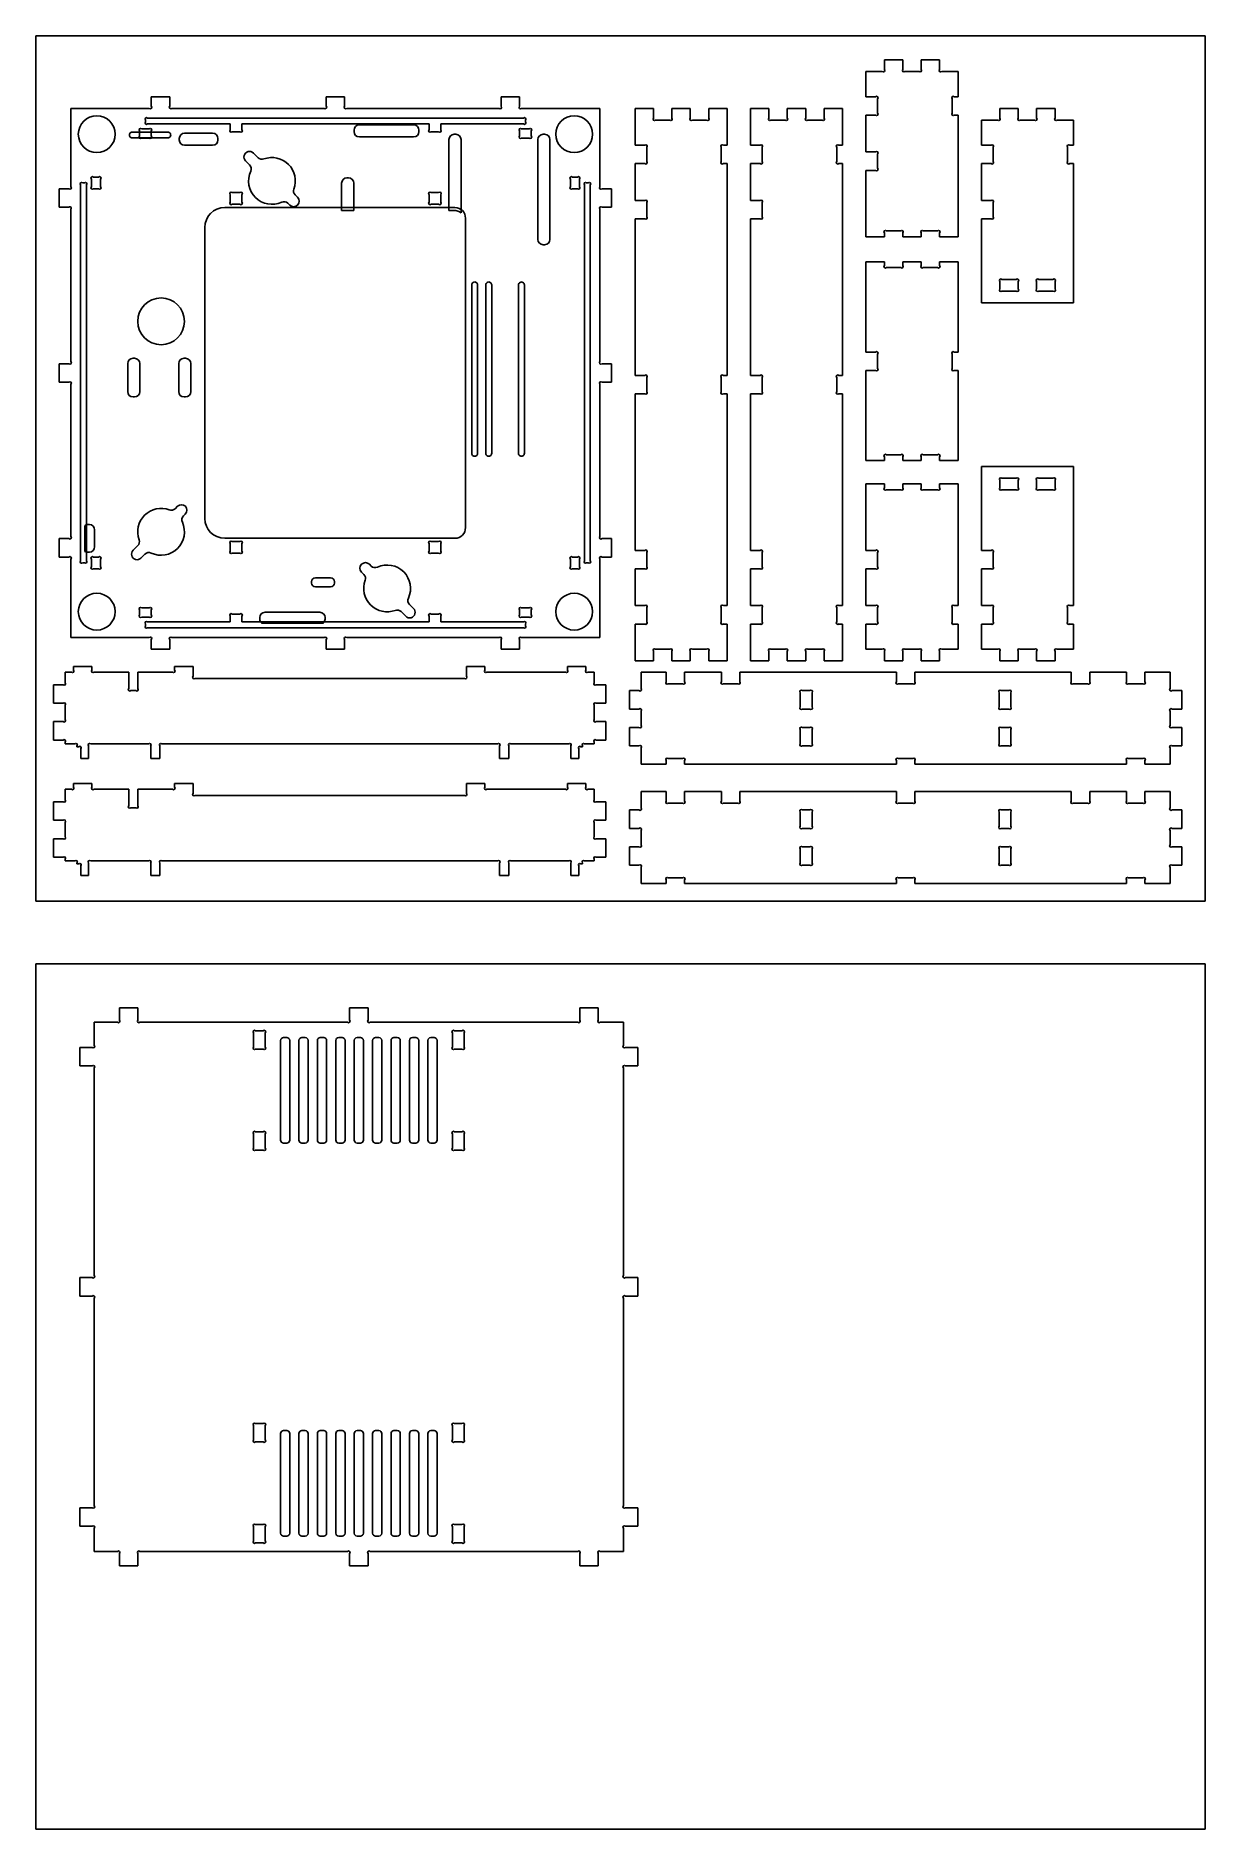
# Model space of a CAD drawing. Extents: x 0 to 63.5, y -50.4 to 47.
import ezdxf

# ---------------------------------------------------------------- set-up
doc = ezdxf.new("R2010")
doc.units = 0
for name, color, linetype in [('CUT_SHEETS', 7, 'CONTINUOUS'), ('CUT_SHEETS$POCKETS', 7, 'CONTINUOUS'), ('CUT_SHEETS$PROFILE_CUTS_IN', 5, 'CONTINUOUS'), ('CUT_SHEETS$PROFILE_CUTS_OU', 96, 'CONTINUOUS')]:
    doc.layers.add(name, color=color, linetype=linetype)

msp = doc.modelspace()

# ---------------------------------------------------------------- linework, layer by layer
at = {"layer": 'CUT_SHEETS'}
for p, q in [((0, 46.99), (0, 0)), ((63.5, 46.99), (0, 46.99)), ((63.5, 0), (63.5, 46.99)), ((0, 0), (63.5, 0)), ((63.5, -3.405), (0, -3.405)), ((0, -3.405), (0, -50.395)), ((63.5, -50.395), (63.5, -3.405)), ((0, -50.395), (63.5, -50.395))]:
    msp.add_line(p, q, dxfattribs=at)
at = {"layer": 'CUT_SHEETS$POCKETS'}
for p, q in [((17.569, 42.161), (20.515, 42.161)), ((5.242, 41.767), (7.165, 41.767)), ((7.165, 41.449), (5.242, 41.449)), ((7.789, 41.335), (7.789, 41.417)), ((8.077, 41.705), (9.601, 41.705)), ((9.601, 41.047), (8.077, 41.047)), ((9.889, 41.417), (9.889, 41.335)), ((17.281, 41.79), (17.281, 41.873)), ((20.515, 41.502), (17.569, 41.502)), ((20.803, 41.873), (20.803, 41.79)), ((22.434, 41.355), (22.434, 37.509)), ((22.804, 41.643), (22.722, 41.643)), ((23.092, 37.378), (23.092, 41.355)), ((27.26, 35.938), (27.26, 41.355)), ((27.548, 41.643), (27.63, 41.643)), ((27.918, 41.355), (27.918, 35.938)), ((16.605, 38.991), (16.605, 37.509)), ((16.976, 39.279), (16.894, 39.279)), ((17.264, 37.509), (17.264, 38.991)), ((16.605, 37.509), (17.264, 37.509)), ((22.434, 37.509), (22.756, 37.509)), ((22.972, 37.449), (23.092, 37.378)), ((27.63, 35.65), (27.548, 35.65)), ((23.675, 24.321), (23.675, 33.465)), ((23.992, 33.465), (23.992, 24.321)), ((24.437, 24.321), (24.437, 33.465)), ((24.754, 33.465), (24.754, 24.321)), ((26.215, 24.321), (26.215, 33.465)), ((26.532, 33.465), (26.532, 24.321)), ((5.278, 29.481), (5.361, 29.481)), ((8.047, 29.481), (8.13, 29.481)), ((4.99, 27.669), (4.99, 29.193)), ((5.649, 29.193), (5.649, 27.669)), ((7.759, 27.669), (7.759, 29.193)), ((8.418, 29.193), (8.418, 27.669)), ((5.361, 27.381), (5.278, 27.381)), ((8.13, 27.381), (8.047, 27.381)), ((2.904, 20.455), (2.822, 20.455)), ((2.719, 20.436), (2.668, 20.362)), ((2.668, 20.362), (2.668, 18.995)), ((3.193, 19.244), (3.193, 20.167)), ((2.668, 18.995), (2.719, 18.975)), ((2.822, 18.956), (2.904, 18.956)), ((15.185, 17.564), (16.004, 17.564)), ((14.976, 17.272), (14.976, 17.355)), ((16.004, 17.064), (15.185, 17.064)), ((16.213, 17.355), (16.213, 17.272)), ((12.446, 15.687), (15.42, 15.687)), ((12.158, 15.317), (12.158, 15.399)), ((15.616, 15.105), (12.25, 15.105)), ((15.708, 15.399), (15.708, 15.317))]:
    msp.add_line(p, q, dxfattribs=at)
for centre, radius, start, end in [((17.569, 41.873), 0.288, 90, 180), ((20.515, 41.873), 0.288, 0, 90), ((5.242, 41.608), 0.159, 90, 270.00001), ((7.165, 41.608), 0.159, 269.99999, 90), ((8.077, 41.417), 0.288, 90, 180), ((8.077, 41.335), 0.288, 180, 270), ((9.601, 41.417), 0.288, 0, 90), ((9.601, 41.335), 0.288, 270.00002, 359.99998), ((17.569, 41.79), 0.288, 180, 270), ((20.515, 41.79), 0.288, 270, 0), ((22.722, 41.355), 0.288, 90, 180), ((22.804, 41.355), 0.288, 360, 90), ((27.548, 41.355), 0.288, 90, 180), ((27.63, 41.355), 0.288, 360, 90), ((16.894, 38.991), 0.288, 90.00001, 179.99999), ((16.976, 38.991), 0.288, 360, 90), ((22.756, 37.088), 0.421, 59.10024, 90), ((27.548, 35.938), 0.288, 180, 270), ((27.63, 35.938), 0.288, 270, 0), ((23.833, 33.465), 0.159, 359.99999, 180), ((24.595, 33.465), 0.159, 359.99999, 180), ((26.373, 33.465), 0.159, 359.99999, 180), ((5.278, 29.193), 0.288, 90, 180), ((5.361, 29.193), 0.288, 360, 90), ((8.047, 29.193), 0.288, 90, 180), ((8.13, 29.193), 0.288, 360, 90), ((5.278, 27.669), 0.288, 180.00001, 269.99999), ((5.361, 27.669), 0.288, 270, 0), ((8.047, 27.669), 0.288, 180, 270), ((8.13, 27.669), 0.288, 270, 0), ((23.833, 24.321), 0.159, 180, 0.00001), ((24.595, 24.321), 0.159, 180, 0.00001), ((26.373, 24.321), 0.159, 180, 0.00001), ((2.822, 20.167), 0.288, 90, 110.98904), ((2.904, 20.167), 0.288, 0, 90), ((2.822, 19.244), 0.288, 249.01096, 270), ((2.904, 19.244), 0.288, 270, 0), ((15.185, 17.355), 0.209, 90, 180), ((16.004, 17.355), 0.209, 360, 90), ((15.185, 17.272), 0.209, 180, 270), ((16.004, 17.272), 0.209, 270, 360), ((12.446, 15.399), 0.288, 90, 180), ((15.42, 15.399), 0.288, 360, 90), ((12.446, 15.317), 0.288, 180, 227.13798), ((15.42, 15.317), 0.288, 312.86203, 359.99999)]:
    msp.add_arc(centre, radius, start, end, dxfattribs=at)
at = {"layer": 'CUT_SHEETS$PROFILE_CUTS_IN'}
for p, q in [((5.747, 41.943), (6.158, 41.943)), ((5.952, 42.321), (5.952, 42.414)), ((6.065, 42.527), (26.475, 42.527)), ((10.556, 42.209), (6.065, 42.209)), ((10.556, 41.892), (10.556, 42.209)), ((21.351, 42.209), (11.191, 42.209)), ((11.191, 42.209), (11.191, 41.892)), ((21.351, 41.892), (21.351, 42.209)), ((26.475, 42.209), (21.986, 42.209)), ((21.986, 42.209), (21.986, 41.892)), ((26.793, 41.943), (26.382, 41.943)), ((26.588, 42.414), (26.588, 42.321)), ((5.635, 41.555), (5.635, 41.83)), ((6.158, 41.443), (5.747, 41.443)), ((6.27, 41.83), (6.27, 41.555)), ((11.079, 41.779), (10.669, 41.779)), ((21.874, 41.779), (21.464, 41.779)), ((26.27, 41.83), (26.27, 41.555)), ((26.382, 41.443), (26.793, 41.443)), ((26.905, 41.555), (26.905, 41.83)), ((11.389, 40.2), (11.606, 39.982)), ((12.064, 40.373), (11.813, 40.624)), ((2.635, 39.004), (2.542, 39.004)), ((3.014, 39.209), (3.014, 38.799)), ((3.401, 39.321), (3.126, 39.321)), ((3.514, 38.799), (3.514, 39.209)), ((29.026, 39.209), (29.026, 38.799)), ((29.414, 39.321), (29.139, 39.321)), ((29.526, 38.799), (29.526, 39.209)), ((29.905, 39.004), (29.998, 39.004)), ((2.43, 38.892), (2.43, 18.481)), ((2.747, 18.481), (2.747, 38.892)), ((3.126, 38.686), (3.401, 38.686)), ((10.556, 38.365), (10.556, 37.955)), ((11.079, 38.477), (10.669, 38.477)), ((11.191, 37.955), (11.191, 38.365)), ((14.212, 38.225), (14.081, 38.356)), ((21.351, 38.365), (21.351, 37.955)), ((21.874, 38.477), (21.464, 38.477)), ((21.986, 37.955), (21.986, 38.365)), ((29.139, 38.686), (29.414, 38.686)), ((29.793, 18.481), (29.793, 38.892)), ((30.11, 38.892), (30.11, 18.481)), ((17.185, 37.668), (10.256, 37.668)), ((10.669, 37.842), (11.079, 37.842)), ((13.69, 37.899), (13.788, 37.801)), ((22.756, 37.668), (17.185, 37.668)), ((21.464, 37.842), (21.874, 37.842)), ((23.336, 20.288), (23.336, 37.088)), ((9.177, 36.588), (9.177, 20.788)), ((52.35, 33.655), (52.35, 33.245)), ((53.238, 33.768), (52.462, 33.768)), ((52.462, 33.133), (53.238, 33.133)), ((53.35, 33.245), (53.35, 33.655)), ((54.35, 33.655), (54.35, 33.245)), ((55.238, 33.768), (54.462, 33.768)), ((54.462, 33.133), (55.238, 33.133)), ((55.35, 33.245), (55.35, 33.655)), ((52.35, 22.86), (52.35, 22.45)), ((53.238, 22.973), (52.462, 22.973)), ((53.35, 22.45), (53.35, 22.86)), ((54.35, 22.86), (54.35, 22.45)), ((55.238, 22.973), (54.462, 22.973)), ((55.35, 22.45), (55.35, 22.86)), ((7.694, 21.445), (7.562, 21.314)), ((52.462, 22.338), (53.238, 22.338)), ((54.462, 22.338), (55.238, 22.338)), ((8.018, 20.921), (8.116, 21.018)), ((10.256, 19.709), (22.756, 19.709)), ((10.669, 19.53), (11.079, 19.53)), ((21.464, 19.53), (21.874, 19.53)), ((3.014, 18.164), (3.014, 18.574)), ((3.126, 18.686), (3.401, 18.686)), ((3.514, 18.574), (3.514, 18.164)), ((5.536, 19.306), (5.284, 19.057)), ((5.707, 18.63), (5.925, 18.847)), ((10.556, 19.008), (10.556, 19.418)), ((11.079, 18.895), (10.669, 18.895)), ((11.191, 19.418), (11.191, 19.008)), ((21.351, 19.008), (21.351, 19.418)), ((21.874, 18.895), (21.464, 18.895)), ((21.986, 19.418), (21.986, 19.008)), ((29.026, 18.164), (29.026, 18.574)), ((29.139, 18.686), (29.414, 18.686)), ((29.526, 18.574), (29.526, 18.164)), ((2.542, 18.369), (2.635, 18.369)), ((3.401, 18.051), (3.126, 18.051)), ((17.686, 17.871), (17.817, 17.74)), ((18.208, 18.197), (18.11, 18.295)), ((29.414, 18.051), (29.139, 18.051)), ((29.998, 18.369), (29.905, 18.369)), ((5.635, 15.818), (5.635, 15.542)), ((6.158, 15.93), (5.747, 15.93)), ((6.27, 15.542), (6.27, 15.818)), ((11.079, 15.593), (10.669, 15.593)), ((19.834, 15.723), (20.085, 15.472)), ((20.51, 15.896), (20.292, 16.114)), ((21.874, 15.593), (21.464, 15.593)), ((26.27, 15.542), (26.27, 15.818)), ((26.382, 15.93), (26.793, 15.93)), ((26.905, 15.818), (26.905, 15.542)), ((5.747, 15.43), (6.158, 15.43)), ((5.952, 15.051), (5.952, 14.958)), ((10.556, 15.164), (6.065, 15.164)), ((6.065, 14.846), (26.475, 14.846)), ((10.556, 15.481), (10.556, 15.164)), ((11.191, 15.164), (11.191, 15.481)), ((21.351, 15.164), (11.191, 15.164)), ((21.351, 15.481), (21.351, 15.164)), ((21.986, 15.164), (21.986, 15.481)), ((26.475, 15.164), (21.986, 15.164)), ((26.793, 15.43), (26.382, 15.43)), ((26.588, 14.958), (26.588, 15.051)), ((41.516, 11.32), (41.516, 10.545)), ((42.039, 11.433), (41.629, 11.433)), ((42.151, 10.545), (42.151, 11.32)), ((52.311, 11.32), (52.311, 10.545)), ((52.834, 11.433), (52.424, 11.433)), ((52.946, 10.545), (52.946, 11.32)), ((41.629, 10.433), (42.039, 10.433)), ((52.424, 10.433), (52.834, 10.433)), ((41.516, 9.32), (41.516, 8.545)), ((42.039, 9.433), (41.629, 9.433)), ((42.151, 8.545), (42.151, 9.32)), ((52.311, 9.32), (52.311, 8.545)), ((52.834, 9.433), (52.424, 9.433)), ((52.946, 8.545), (52.946, 9.32)), ((41.629, 8.433), (42.039, 8.433)), ((52.424, 8.433), (52.834, 8.433)), ((42.039, 4.952), (41.629, 4.952)), ((52.834, 4.952), (52.424, 4.952)), ((41.516, 4.84), (41.516, 4.065)), ((41.629, 3.952), (42.039, 3.952)), ((42.151, 4.065), (42.151, 4.84)), ((52.311, 4.84), (52.311, 4.065)), ((52.424, 3.952), (52.834, 3.952)), ((52.946, 4.065), (52.946, 4.84)), ((42.039, 2.952), (41.629, 2.952)), ((52.834, 2.952), (52.424, 2.952)), ((41.516, 2.84), (41.516, 2.065)), ((41.629, 1.952), (42.039, 1.952)), ((42.151, 2.065), (42.151, 2.84)), ((52.311, 2.84), (52.311, 2.065)), ((52.424, 1.952), (52.834, 1.952)), ((52.946, 2.065), (52.946, 2.84)), ((11.824, -7.925), (11.824, -7.149)), ((11.936, -7.037), (12.346, -7.037)), ((12.459, -7.149), (12.459, -7.925)), ((13.289, -7.563), (13.289, -12.977)), ((13.63, -7.405), (13.447, -7.405)), ((13.789, -12.977), (13.789, -7.563)), ((14.289, -7.563), (14.289, -12.977)), ((14.63, -7.405), (14.447, -7.405)), ((14.789, -12.977), (14.789, -7.563)), ((15.289, -7.563), (15.289, -12.977)), ((15.63, -7.405), (15.447, -7.405)), ((15.789, -12.977), (15.789, -7.563)), ((16.289, -12.977), (16.289, -7.563)), ((16.447, -7.405), (16.63, -7.405)), ((16.789, -7.563), (16.789, -12.977)), ((17.289, -7.563), (17.289, -12.977)), ((17.63, -7.405), (17.447, -7.405)), ((17.789, -12.977), (17.789, -7.563)), ((18.289, -12.977), (18.289, -7.563)), ((18.447, -7.405), (18.63, -7.405)), ((18.789, -7.563), (18.789, -12.977)), ((19.289, -7.563), (19.289, -12.977)), ((19.63, -7.405), (19.447, -7.405)), ((19.789, -12.977), (19.789, -7.563)), ((20.289, -12.977), (20.289, -7.563)), ((20.447, -7.405), (20.63, -7.405)), ((20.789, -7.563), (20.789, -12.977)), ((21.289, -7.563), (21.289, -12.977)), ((21.63, -7.405), (21.447, -7.405)), ((21.789, -12.977), (21.789, -7.563)), ((22.619, -7.922), (22.619, -7.146)), ((22.731, -7.034), (23.141, -7.034)), ((23.254, -7.146), (23.254, -7.922)), ((12.346, -8.037), (11.936, -8.037)), ((23.141, -8.034), (22.731, -8.034)), ((11.824, -13.411), (11.824, -12.636)), ((11.936, -12.523), (12.346, -12.523)), ((12.459, -12.636), (12.459, -13.411)), ((22.619, -13.408), (22.619, -12.633)), ((22.731, -12.52), (23.141, -12.52)), ((23.254, -12.633), (23.254, -13.408)), ((12.346, -13.523), (11.936, -13.523)), ((13.447, -13.136), (13.63, -13.136)), ((14.447, -13.136), (14.63, -13.136)), ((15.447, -13.136), (15.63, -13.136)), ((16.63, -13.136), (16.447, -13.136)), ((17.447, -13.136), (17.63, -13.136)), ((18.63, -13.136), (18.447, -13.136)), ((19.448, -13.136), (19.63, -13.136)), ((20.63, -13.136), (20.447, -13.136)), ((21.447, -13.136), (21.63, -13.136)), ((23.141, -13.52), (22.731, -13.52)), ((11.824, -28.478), (11.824, -29.253)), ((12.346, -28.366), (11.936, -28.366)), ((12.459, -29.253), (12.459, -28.478)), ((13.289, -34.326), (13.289, -28.912)), ((13.447, -28.753), (13.63, -28.753)), ((13.789, -28.912), (13.789, -34.326)), ((14.289, -34.326), (14.289, -28.912)), ((14.447, -28.753), (14.63, -28.753)), ((14.789, -28.912), (14.789, -34.326)), ((15.289, -34.326), (15.289, -28.912)), ((15.447, -28.753), (15.63, -28.753)), ((15.789, -28.912), (15.789, -34.326)), ((16.289, -28.912), (16.289, -34.326)), ((16.63, -28.753), (16.447, -28.753)), ((16.789, -34.326), (16.789, -28.912)), ((17.289, -34.326), (17.289, -28.912)), ((17.447, -28.753), (17.63, -28.753)), ((17.789, -28.912), (17.789, -34.326)), ((18.289, -28.912), (18.289, -34.326)), ((18.63, -28.753), (18.447, -28.753)), ((18.789, -34.326), (18.789, -28.912)), ((19.289, -34.326), (19.289, -28.912)), ((19.448, -28.753), (19.63, -28.753)), ((19.789, -28.912), (19.789, -34.326)), ((20.289, -28.912), (20.289, -34.326)), ((20.63, -28.753), (20.447, -28.753)), ((20.789, -34.326), (20.789, -28.912)), ((21.289, -34.326), (21.289, -28.912)), ((21.447, -28.753), (21.63, -28.753)), ((21.789, -28.912), (21.789, -34.326)), ((22.619, -28.481), (22.619, -29.256)), ((23.141, -28.369), (22.731, -28.369)), ((23.254, -29.256), (23.254, -28.481)), ((11.936, -29.366), (12.346, -29.366)), ((22.731, -29.369), (23.141, -29.369)), ((11.824, -33.964), (11.824, -34.74)), ((12.346, -33.852), (11.936, -33.852)), ((12.459, -34.74), (12.459, -33.964)), ((22.619, -33.967), (22.619, -34.743)), ((23.141, -33.855), (22.731, -33.855)), ((23.254, -34.743), (23.254, -33.967)), ((11.936, -34.852), (12.346, -34.852)), ((13.63, -34.484), (13.447, -34.484)), ((14.63, -34.484), (14.447, -34.484)), ((15.63, -34.484), (15.447, -34.484)), ((16.447, -34.484), (16.63, -34.484)), ((17.63, -34.484), (17.447, -34.484)), ((18.447, -34.484), (18.63, -34.484)), ((19.63, -34.484), (19.447, -34.484)), ((20.447, -34.484), (20.63, -34.484)), ((21.63, -34.484), (21.447, -34.484)), ((22.731, -34.855), (23.141, -34.855))]:
    msp.add_line(p, q, dxfattribs=at)
for centre, radius in [((3.305, 41.651), 1), ((29.235, 41.651), 1), ((6.8, 31.487), 1.27), ((3.305, 15.721), 1), ((29.235, 15.721), 1)]:
    msp.add_circle(centre, radius, dxfattribs=at)
for centre, radius, start, end in [((5.691, 41.887), 0.0794, 45, 225), ((6.009, 42.471), 0.0794, 45, 225), ((6.009, 42.265), 0.0794, 135, 315), ((6.214, 41.887), 0.0794, 315, 135), ((10.612, 41.836), 0.0794, 135, 315), ((11.135, 41.836), 0.0794, 225, 45), ((21.407, 41.836), 0.0794, 135, 315), ((21.93, 41.836), 0.0794, 225, 45), ((26.326, 41.887), 0.0794, 45, 225), ((26.531, 42.471), 0.0794, 315, 135), ((26.531, 42.265), 0.0794, 225, 45), ((26.849, 41.887), 0.0794, 315, 135), ((5.691, 41.499), 0.0794, 135, 315), ((6.214, 41.499), 0.0794, 225, 45), ((26.326, 41.499), 0.0794, 135, 315), ((26.849, 41.499), 0.0794, 225, 45), ((11.601, 40.412), 0.3, 44.99997, 225), ((11.394, 39.77), 0.3, 335.2516, 45.00271), ((12.276, 40.585), 0.3, 225.00273, 290.27966), ((12.82, 39.112), 1.27, 339.72578, 110.27967), ((2.486, 38.948), 0.0794, 45, 225), ((2.691, 38.948), 0.0794, 315, 135), ((3.07, 39.265), 0.0794, 45, 225), ((3.458, 39.265), 0.0794, 315, 135), ((12.82, 39.112), 1.27, 155.25159, 294.75385), ((29.082, 39.265), 0.0794, 45, 225), ((29.47, 39.265), 0.0794, 315, 135), ((29.849, 38.948), 0.0794, 45, 225), ((30.054, 38.948), 0.0794, 315, 135), ((3.07, 38.743), 0.0794, 135, 315), ((3.458, 38.743), 0.0794, 225, 45), ((10.612, 38.421), 0.0794, 45, 225), ((11.135, 38.421), 0.0794, 315, 135), ((13.478, 37.687), 0.3, 45.00273, 114.75384), ((14, 38.013), 0.3, 225, 45), ((14.293, 38.568), 0.3, 159.72578, 225.00272), ((21.407, 38.421), 0.0794, 45, 225), ((21.93, 38.421), 0.0794, 315, 135), ((29.082, 38.743), 0.0794, 135, 315), ((29.47, 38.743), 0.0794, 225, 45), ((10.256, 36.588), 1.079, 90.00001, 179.99999), ((10.612, 37.899), 0.0794, 135, 315), ((11.135, 37.899), 0.0794, 225, 45), ((21.407, 37.899), 0.0794, 135, 315), ((21.93, 37.899), 0.0794, 225, 45), ((22.756, 37.088), 0.579, 0.00003, 89.99999), ((52.406, 33.712), 0.0794, 45, 225), ((52.406, 33.189), 0.0794, 135, 315), ((53.294, 33.712), 0.0794, 315, 135), ((53.294, 33.189), 0.0794, 225, 45), ((54.406, 33.712), 0.0794, 45, 225), ((54.406, 33.189), 0.0794, 135, 315), ((55.294, 33.712), 0.0794, 315, 135), ((55.294, 33.189), 0.0794, 225, 45), ((52.406, 22.917), 0.0794, 45, 225), ((52.406, 22.394), 0.0794, 135, 315), ((53.294, 22.917), 0.0794, 315, 135), ((53.294, 22.394), 0.0794, 225, 45), ((54.406, 22.917), 0.0794, 45, 225), ((54.406, 22.394), 0.0794, 135, 315), ((55.294, 22.917), 0.0794, 315, 135), ((55.294, 22.394), 0.0794, 225, 45), ((7.905, 21.231), 0.3, 314.73801, 134.73801), ((6.8, 20.057), 1.27, 69.46379, 200.01768), ((6.8, 20.057), 1.27, 244.98961, 24.49186), ((7.351, 21.527), 0.3, 249.46379, 314.74074), ((8.229, 20.708), 0.3, 134.74074, 204.49186), ((10.256, 20.788), 1.079, 180, 269.99999), ((5.325, 19.519), 0.3, 314.74075, 20.01766), ((10.612, 19.474), 0.0794, 45, 225), ((11.135, 19.474), 0.0794, 315, 135), ((21.407, 19.474), 0.0794, 45, 225), ((21.93, 19.474), 0.0794, 315, 135), ((22.756, 20.288), 0.579, 270, 360), ((3.07, 18.63), 0.0794, 45, 225), ((3.458, 18.63), 0.0794, 315, 135), ((5.495, 18.843), 0.3, 134.73798, 314.73801), ((6.137, 18.634), 0.3, 64.98962, 134.74072), ((10.612, 18.951), 0.0794, 135, 315), ((11.135, 18.951), 0.0794, 225, 45), ((21.407, 18.951), 0.0794, 135, 315), ((21.93, 18.951), 0.0794, 225, 45), ((29.082, 18.63), 0.0794, 45, 225), ((29.47, 18.63), 0.0794, 315, 135), ((2.486, 18.425), 0.0794, 135, 315), ((2.691, 18.425), 0.0794, 225, 45), ((3.07, 18.108), 0.0794, 135, 315), ((3.458, 18.108), 0.0794, 225, 45), ((17.898, 18.083), 0.3, 45, 225), ((17.605, 17.528), 0.3, 339.72578, 45.00272), ((18.421, 18.409), 0.3, 225.00272, 294.75385), ((19.078, 16.983), 1.27, 335.25159, 114.75385), ((29.082, 18.108), 0.0794, 135, 315), ((29.47, 18.108), 0.0794, 225, 45), ((29.849, 18.425), 0.0794, 135, 315), ((30.054, 18.425), 0.0794, 225, 45), ((19.078, 16.983), 1.27, 159.72578, 290.27967), ((5.691, 15.874), 0.0794, 45, 225), ((6.214, 15.874), 0.0794, 315, 135), ((10.612, 15.537), 0.0794, 45, 225), ((11.135, 15.537), 0.0794, 315, 135), ((19.622, 15.511), 0.3, 45.00273, 110.27966), ((20.297, 15.684), 0.3, 224.99997, 45), ((20.504, 16.326), 0.3, 155.25159, 225.00272), ((21.407, 15.537), 0.0794, 45, 225), ((21.93, 15.537), 0.0794, 315, 135), ((26.326, 15.874), 0.0794, 45, 225), ((26.849, 15.874), 0.0794, 315, 135), ((5.691, 15.486), 0.0794, 135, 315), ((6.009, 15.107), 0.0794, 45, 225), ((6.009, 14.902), 0.0794, 135, 315), ((6.214, 15.486), 0.0794, 225, 45), ((26.326, 15.486), 0.0794, 135, 315), ((26.531, 15.107), 0.0794, 315, 135), ((26.531, 14.902), 0.0794, 225, 45), ((26.849, 15.486), 0.0794, 225, 45), ((41.572, 11.377), 0.0794, 45, 225), ((42.095, 11.377), 0.0794, 315, 135), ((52.367, 11.377), 0.0794, 45, 225), ((52.89, 11.377), 0.0794, 315, 135), ((41.572, 10.489), 0.0794, 135, 315), ((42.095, 10.489), 0.0794, 225, 45), ((52.367, 10.489), 0.0794, 135, 315), ((52.89, 10.489), 0.0794, 225, 45), ((41.572, 9.377), 0.0794, 45, 225), ((42.095, 9.377), 0.0794, 315, 135), ((52.367, 9.377), 0.0794, 45, 225), ((52.89, 9.377), 0.0794, 315, 135), ((41.572, 8.489), 0.0794, 135, 315), ((42.095, 8.489), 0.0794, 225, 45), ((52.367, 8.489), 0.0794, 135, 315), ((52.89, 8.489), 0.0794, 225, 45), ((41.572, 4.896), 0.0794, 45, 225), ((42.095, 4.896), 0.0794, 315, 135), ((52.367, 4.896), 0.0794, 45, 225), ((52.89, 4.896), 0.0794, 315, 135), ((41.572, 4.009), 0.0794, 135, 315), ((42.095, 4.009), 0.0794, 225, 45), ((52.367, 4.009), 0.0794, 135, 315), ((52.89, 4.009), 0.0794, 225, 45), ((41.572, 2.896), 0.0794, 45, 225), ((42.095, 2.896), 0.0794, 315, 135), ((52.367, 2.896), 0.0794, 45, 225), ((52.89, 2.896), 0.0794, 315, 135), ((41.572, 2.009), 0.0794, 135, 315), ((42.095, 2.009), 0.0794, 225, 45), ((52.367, 2.009), 0.0794, 135, 315), ((52.89, 2.009), 0.0794, 225, 45), ((11.88, -7.093), 0.0794, 45, 225), ((12.403, -7.093), 0.0794, 315, 135), ((13.447, -7.563), 0.159, 90.00001, 179.99999), ((13.63, -7.563), 0.159, 360, 90), ((14.447, -7.563), 0.159, 90, 180), ((14.63, -7.563), 0.159, 360, 90), ((15.447, -7.563), 0.159, 90, 180), ((15.63, -7.563), 0.159, 0, 90), ((16.447, -7.563), 0.159, 90, 180), ((16.63, -7.563), 0.159, 360, 90), ((17.447, -7.563), 0.159, 90, 180), ((17.63, -7.563), 0.159, 0, 90), ((18.447, -7.563), 0.159, 90, 180), ((18.63, -7.563), 0.159, 360, 90), ((19.447, -7.563), 0.159, 90.00001, 179.99999), ((19.63, -7.563), 0.159, 0, 90), ((20.447, -7.563), 0.159, 90, 180), ((20.63, -7.563), 0.159, 360, 90), ((21.447, -7.563), 0.159, 90, 180), ((21.63, -7.563), 0.159, 360, 90), ((22.675, -7.09), 0.0794, 45, 225), ((23.198, -7.09), 0.0794, 315, 135), ((11.88, -7.981), 0.0794, 135, 315), ((12.403, -7.981), 0.0794, 225, 45), ((22.675, -7.978), 0.0794, 135, 315), ((23.198, -7.978), 0.0794, 225, 45), ((11.88, -12.579), 0.0794, 45, 225), ((12.403, -12.579), 0.0794, 315, 135), ((22.675, -12.576), 0.0794, 45, 225), ((23.198, -12.576), 0.0794, 315, 135), ((11.88, -13.467), 0.0794, 135, 315), ((12.403, -13.467), 0.0794, 225, 45), ((13.447, -12.977), 0.159, 180, 270), ((13.63, -12.977), 0.159, 270, 360), ((14.447, -12.977), 0.159, 180, 270), ((14.63, -12.977), 0.159, 270, 0), ((15.447, -12.977), 0.159, 180, 270), ((15.63, -12.977), 0.159, 270, 0), ((16.447, -12.977), 0.159, 180, 270), ((16.63, -12.977), 0.159, 270, 360), ((17.447, -12.977), 0.159, 180, 270), ((17.63, -12.977), 0.159, 270, 0), ((18.447, -12.977), 0.159, 180, 270), ((18.63, -12.977), 0.159, 270, 360), ((19.447, -12.977), 0.159, 180, 270.06312), ((19.63, -12.977), 0.159, 270, 360), ((20.447, -12.977), 0.159, 180, 270), ((20.63, -12.977), 0.159, 270, 360), ((21.447, -12.977), 0.159, 180, 270), ((21.63, -12.977), 0.159, 270, 0), ((22.675, -13.464), 0.0794, 135, 315), ((23.198, -13.464), 0.0794, 225, 45), ((11.88, -28.422), 0.0794, 45, 225), ((12.403, -28.422), 0.0794, 315, 135), ((13.447, -28.912), 0.159, 90, 180), ((13.63, -28.912), 0.159, 0, 90), ((14.447, -28.912), 0.159, 90, 180), ((14.63, -28.912), 0.159, 360, 90), ((15.447, -28.912), 0.159, 90, 180), ((15.63, -28.912), 0.159, 360, 90), ((16.447, -28.912), 0.159, 90, 180), ((16.63, -28.912), 0.159, 360, 90), ((17.447, -28.912), 0.159, 90, 180), ((17.63, -28.912), 0.159, 360, 90), ((18.447, -28.912), 0.159, 90, 180), ((18.63, -28.912), 0.159, 360, 90), ((19.447, -28.912), 0.159, 89.93688, 180), ((19.63, -28.912), 0.159, 0, 90), ((20.447, -28.912), 0.159, 90, 180), ((20.63, -28.912), 0.159, 0, 90), ((21.447, -28.912), 0.159, 90, 180), ((21.63, -28.912), 0.159, 360, 90), ((22.675, -28.425), 0.0794, 45, 225), ((23.198, -28.425), 0.0794, 315, 135), ((11.88, -29.31), 0.0794, 135, 315), ((12.403, -29.31), 0.0794, 225, 45), ((22.675, -29.313), 0.0794, 135, 315), ((23.198, -29.313), 0.0794, 225, 45), ((11.88, -33.908), 0.0794, 45, 225), ((12.403, -33.908), 0.0794, 315, 135), ((22.675, -33.911), 0.0794, 45, 225), ((23.198, -33.911), 0.0794, 315, 135), ((11.88, -34.796), 0.0794, 135, 315), ((12.403, -34.796), 0.0794, 225, 45), ((13.447, -34.326), 0.159, 180, 270), ((13.63, -34.326), 0.159, 270, 0), ((14.447, -34.326), 0.159, 180, 270), ((14.63, -34.326), 0.159, 270, 0), ((15.447, -34.326), 0.159, 180, 270), ((15.63, -34.326), 0.159, 270, 0), ((16.447, -34.326), 0.159, 180, 270), ((16.63, -34.326), 0.159, 270, 0), ((17.447, -34.326), 0.159, 180, 270), ((17.63, -34.326), 0.159, 270, 0), ((18.447, -34.326), 0.159, 180, 270), ((18.63, -34.326), 0.159, 270, 0), ((19.447, -34.326), 0.159, 180, 270), ((19.63, -34.326), 0.159, 270, 0), ((20.447, -34.326), 0.159, 180, 270), ((20.63, -34.326), 0.159, 270, 0), ((21.447, -34.326), 0.159, 180, 270), ((21.63, -34.326), 0.159, 270, 0), ((22.675, -34.799), 0.0794, 135, 315), ((23.198, -34.799), 0.0794, 225, 45)]:
    msp.add_arc(centre, radius, start, end, dxfattribs=at)
at = {"layer": 'CUT_SHEETS$PROFILE_CUTS_OU'}
for p, q in [((45.08, 43.687), (45.08, 45.052)), ((45.08, 45.052), (45.968, 45.052)), ((46.08, 45.164), (46.08, 45.687)), ((46.08, 45.687), (47.08, 45.687)), ((47.08, 45.687), (47.08, 45.164)), ((47.192, 45.052), (47.968, 45.052)), ((48.08, 45.164), (48.08, 45.687)), ((48.08, 45.687), (49.08, 45.687)), ((49.08, 45.687), (49.08, 45.164)), ((49.192, 45.052), (50.08, 45.052)), ((50.08, 45.052), (50.08, 43.687)), ((1.905, 38.799), (1.905, 43.051)), ((1.905, 43.051), (6.16, 43.051)), ((6.27, 43.166), (6.27, 43.686)), ((6.27, 43.686), (7.27, 43.686)), ((7.27, 43.686), (7.27, 43.166)), ((7.38, 43.051), (15.66, 43.051)), ((15.77, 43.166), (15.77, 43.686)), ((15.77, 43.686), (16.77, 43.686)), ((16.77, 43.686), (16.77, 43.166)), ((16.88, 43.051), (25.158, 43.051)), ((25.27, 43.681), (26.27, 43.686)), ((25.27, 43.164), (25.27, 43.681)), ((26.27, 43.686), (26.27, 43.164)), ((26.382, 43.051), (30.635, 43.051)), ((30.635, 43.051), (30.635, 38.799)), ((33.54, 43.051), (32.54, 43.051)), ((32.54, 43.051), (32.54, 41.051)), ((33.54, 42.529), (33.54, 43.051)), ((35.54, 43.051), (34.54, 43.051)), ((34.54, 43.051), (34.54, 42.529)), ((35.54, 42.529), (35.54, 43.051)), ((37.54, 43.051), (36.54, 43.051)), ((36.54, 43.051), (36.54, 42.529)), ((37.54, 41.051), (37.54, 43.051)), ((39.81, 43.051), (38.81, 43.051)), ((38.81, 43.051), (38.81, 41.051)), ((39.81, 42.529), (39.81, 43.051)), ((41.81, 43.051), (40.81, 43.051)), ((40.81, 43.051), (40.81, 42.529)), ((41.81, 42.529), (41.81, 43.051)), ((43.81, 43.051), (42.81, 43.051)), ((42.81, 43.051), (42.81, 42.529)), ((43.81, 41.051), (43.81, 43.051)), ((45.603, 43.687), (45.08, 43.687)), ((45.715, 42.799), (45.715, 43.574)), ((49.762, 43.574), (49.762, 42.799)), ((50.08, 43.687), (49.875, 43.687)), ((52.35, 42.529), (52.35, 43.051)), ((52.35, 43.051), (53.35, 43.051)), ((53.35, 43.051), (53.35, 42.529)), ((54.35, 42.529), (54.35, 43.051)), ((54.35, 43.051), (55.35, 43.051)), ((55.35, 43.051), (55.35, 42.529)), ((34.428, 42.416), (33.652, 42.416)), ((36.428, 42.416), (35.652, 42.416)), ((40.698, 42.416), (39.922, 42.416)), ((42.698, 42.416), (41.922, 42.416)), ((45.08, 40.687), (45.08, 42.687)), ((45.08, 42.687), (45.603, 42.687)), ((49.875, 42.687), (50.08, 42.687)), ((50.08, 42.687), (50.08, 36.085)), ((51.35, 41.051), (51.35, 42.416)), ((51.35, 42.416), (52.238, 42.416)), ((53.462, 42.416), (54.238, 42.416)), ((55.462, 42.416), (56.35, 42.416)), ((56.35, 42.416), (56.35, 41.051)), ((32.54, 41.051), (33.063, 41.051)), ((33.175, 40.939), (33.175, 40.164)), ((37.222, 40.164), (37.222, 40.939)), ((37.335, 41.051), (37.54, 41.051)), ((38.81, 41.051), (39.333, 41.051)), ((39.445, 40.939), (39.445, 40.164)), ((43.492, 40.164), (43.492, 40.939)), ((43.605, 41.051), (43.81, 41.051)), ((51.873, 41.051), (51.35, 41.051)), ((51.985, 40.164), (51.985, 40.939)), ((56.032, 40.939), (56.032, 40.164)), ((56.35, 41.051), (56.145, 41.051)), ((33.063, 40.051), (32.54, 40.051)), ((32.54, 40.051), (32.54, 38.051)), ((37.54, 40.051), (37.335, 40.051)), ((37.54, 28.551), (37.54, 40.051)), ((39.333, 40.051), (38.81, 40.051)), ((38.81, 40.051), (38.81, 38.051)), ((43.81, 40.051), (43.605, 40.051)), ((43.81, 28.551), (43.81, 40.051)), ((45.603, 40.687), (45.08, 40.687)), ((45.715, 39.799), (45.715, 40.574)), ((51.35, 38.051), (51.35, 40.051)), ((51.35, 40.051), (51.873, 40.051)), ((56.145, 40.051), (56.35, 40.051)), ((56.35, 40.051), (56.35, 32.495)), ((45.08, 39.687), (45.603, 39.687)), ((45.08, 36.085), (45.08, 39.687)), ((1.27, 37.681), (1.27, 38.686)), ((1.27, 38.686), (1.793, 38.686)), ((30.747, 38.686), (31.27, 38.686)), ((31.27, 38.686), (31.27, 37.686)), ((32.54, 38.051), (33.063, 38.051)), ((38.81, 38.051), (39.333, 38.051)), ((51.873, 38.051), (51.35, 38.051)), ((1.788, 37.681), (1.27, 37.681)), ((1.905, 29.299), (1.905, 37.574)), ((30.635, 37.574), (30.635, 29.299)), ((31.27, 37.686), (30.747, 37.686)), ((33.063, 37.051), (32.54, 37.051)), ((32.54, 37.051), (32.54, 28.551)), ((33.175, 37.939), (33.175, 37.164)), ((39.333, 37.051), (38.81, 37.051)), ((38.81, 37.051), (38.81, 28.551)), ((39.445, 37.939), (39.445, 37.164)), ((51.35, 32.495), (51.35, 37.051)), ((51.35, 37.051), (51.873, 37.051)), ((51.985, 37.164), (51.985, 37.939)), ((46.08, 36.085), (45.08, 36.085)), ((46.08, 36.291), (46.08, 36.085)), ((46.968, 36.403), (46.192, 36.403)), ((47.08, 36.085), (47.08, 36.291)), ((48.08, 36.085), (47.08, 36.085)), ((48.08, 36.291), (48.08, 36.085)), ((48.968, 36.403), (48.192, 36.403)), ((49.08, 36.085), (49.08, 36.291)), ((50.08, 36.085), (49.08, 36.085)), ((46.08, 34.72), (45.08, 34.72)), ((45.08, 34.72), (45.08, 29.821)), ((46.08, 34.515), (46.08, 34.72)), ((46.968, 34.403), (46.192, 34.403)), ((48.08, 34.72), (47.08, 34.72)), ((47.08, 34.72), (47.08, 34.515)), ((48.08, 34.515), (48.08, 34.72)), ((48.968, 34.403), (48.192, 34.403)), ((50.08, 34.72), (49.08, 34.72)), ((49.08, 34.72), (49.08, 34.515)), ((50.08, 29.821), (50.08, 34.72)), ((56.35, 32.495), (51.35, 32.495)), ((45.08, 29.821), (45.603, 29.821)), ((45.715, 29.709), (45.715, 28.934)), ((49.762, 28.934), (49.762, 29.709)), ((49.875, 29.821), (50.08, 29.821)), ((1.27, 28.186), (1.27, 29.186)), ((1.27, 29.186), (1.793, 29.186)), ((30.747, 29.186), (31.27, 29.186)), ((31.27, 29.186), (31.27, 28.186)), ((32.54, 28.551), (33.063, 28.551)), ((33.175, 28.439), (33.175, 27.664)), ((37.222, 27.664), (37.222, 28.439)), ((37.335, 28.551), (37.54, 28.551)), ((38.81, 28.551), (39.333, 28.551)), ((39.445, 28.439), (39.445, 27.664)), ((43.492, 27.664), (43.492, 28.439)), ((43.605, 28.551), (43.81, 28.551)), ((45.603, 28.821), (45.08, 28.821)), ((45.08, 28.821), (45.08, 23.925)), ((50.08, 28.821), (49.875, 28.821)), ((50.08, 23.925), (50.08, 28.821)), ((1.793, 28.186), (1.27, 28.186)), ((1.905, 19.799), (1.905, 28.074)), ((30.635, 28.074), (30.635, 19.799)), ((31.27, 28.186), (30.747, 28.186)), ((33.063, 27.551), (32.54, 27.551)), ((32.54, 27.551), (32.54, 19.051)), ((37.54, 27.551), (37.335, 27.551)), ((37.54, 16.051), (37.54, 27.551)), ((39.333, 27.551), (38.81, 27.551)), ((38.81, 27.551), (38.81, 19.051)), ((43.81, 27.551), (43.605, 27.551)), ((43.81, 16.051), (43.81, 27.551)), ((45.08, 23.925), (46.08, 23.925)), ((46.08, 23.925), (46.08, 24.13)), ((46.192, 24.243), (46.968, 24.243)), ((47.08, 24.13), (47.08, 23.925)), ((47.08, 23.925), (48.08, 23.925)), ((48.08, 23.925), (48.08, 24.13)), ((48.192, 24.243), (48.968, 24.243)), ((49.08, 24.13), (49.08, 23.925)), ((49.08, 23.925), (50.08, 23.925)), ((51.35, 19.051), (51.35, 23.608)), ((51.35, 23.608), (56.35, 23.608)), ((56.35, 23.608), (56.35, 16.051)), ((46.08, 22.655), (45.08, 22.655)), ((45.08, 22.655), (45.08, 19.051)), ((46.08, 22.45), (46.08, 22.655)), ((48.08, 22.655), (47.08, 22.655)), ((47.08, 22.655), (47.08, 22.45)), ((48.08, 22.45), (48.08, 22.655)), ((50.08, 22.655), (49.08, 22.655)), ((49.08, 22.655), (49.08, 22.45)), ((50.08, 16.051), (50.08, 22.655)), ((46.968, 22.338), (46.192, 22.338)), ((48.968, 22.338), (48.192, 22.338)), ((1.27, 18.686), (1.27, 19.686)), ((1.27, 19.686), (1.793, 19.686)), ((30.747, 19.686), (31.27, 19.686)), ((31.27, 19.686), (31.27, 18.686)), ((1.793, 18.686), (1.27, 18.686)), ((1.905, 14.321), (1.905, 18.574)), ((30.635, 18.574), (30.635, 14.321)), ((31.27, 18.686), (30.747, 18.686)), ((32.54, 19.051), (33.063, 19.051)), ((33.175, 18.939), (33.175, 18.164)), ((38.81, 19.051), (39.333, 19.051)), ((39.445, 18.939), (39.445, 18.164)), ((45.08, 19.051), (45.603, 19.051)), ((45.715, 18.939), (45.715, 18.164)), ((51.873, 19.051), (51.35, 19.051)), ((51.985, 18.164), (51.985, 18.939)), ((33.063, 18.051), (32.54, 18.051)), ((32.54, 18.051), (32.54, 16.051)), ((39.333, 18.051), (38.81, 18.051)), ((38.81, 18.051), (38.81, 16.051)), ((45.603, 18.051), (45.08, 18.051)), ((45.08, 18.051), (45.08, 16.051)), ((51.35, 16.051), (51.35, 18.051)), ((51.35, 18.051), (51.873, 18.051)), ((32.54, 16.051), (33.063, 16.051)), ((33.175, 15.939), (33.175, 15.164)), ((37.222, 15.164), (37.222, 15.939)), ((37.335, 16.051), (37.54, 16.051)), ((38.81, 16.051), (39.333, 16.051)), ((39.445, 15.939), (39.445, 15.164)), ((43.492, 15.164), (43.492, 15.939)), ((43.605, 16.051), (43.81, 16.051)), ((45.08, 16.051), (45.603, 16.051)), ((45.715, 15.939), (45.715, 15.164)), ((49.762, 15.164), (49.762, 15.939)), ((49.875, 16.051), (50.08, 16.051)), ((51.873, 16.051), (51.35, 16.051)), ((51.985, 15.164), (51.985, 15.939)), ((56.032, 15.939), (56.032, 15.164)), ((56.35, 16.051), (56.145, 16.051)), ((33.063, 15.051), (32.54, 15.051)), ((32.54, 15.051), (32.54, 13.051)), ((37.54, 15.051), (37.335, 15.051)), ((37.54, 13.051), (37.54, 15.051)), ((39.333, 15.051), (38.81, 15.051)), ((38.81, 15.051), (38.81, 13.051)), ((43.81, 15.051), (43.605, 15.051)), ((43.81, 13.051), (43.81, 15.051)), ((45.603, 15.051), (45.08, 15.051)), ((45.08, 15.051), (45.08, 13.686)), ((50.08, 15.051), (49.875, 15.051)), ((50.08, 13.686), (50.08, 15.051)), ((51.35, 13.686), (51.35, 15.051)), ((51.35, 15.051), (51.873, 15.051)), ((56.145, 15.051), (56.35, 15.051)), ((56.35, 15.051), (56.35, 13.686)), ((6.16, 14.321), (1.905, 14.321)), ((6.27, 13.686), (6.27, 14.207)), ((7.27, 13.686), (6.27, 13.686)), ((7.27, 14.207), (7.27, 13.686)), ((15.66, 14.321), (7.38, 14.321)), ((15.77, 13.686), (15.77, 14.207)), ((16.77, 13.686), (15.77, 13.686)), ((16.77, 14.207), (16.77, 13.686)), ((25.158, 14.321), (16.88, 14.321)), ((25.27, 13.686), (25.27, 14.209)), ((26.27, 13.686), (25.27, 13.686)), ((26.27, 14.209), (26.27, 13.686)), ((30.635, 14.321), (26.382, 14.321)), ((33.652, 13.686), (34.428, 13.686)), ((35.652, 13.686), (36.428, 13.686)), ((39.922, 13.686), (40.698, 13.686)), ((41.922, 13.686), (42.698, 13.686)), ((45.08, 13.686), (45.968, 13.686)), ((47.192, 13.686), (47.968, 13.686)), ((49.192, 13.686), (50.08, 13.686)), ((52.238, 13.686), (51.35, 13.686)), ((54.238, 13.686), (53.462, 13.686)), ((56.35, 13.686), (55.462, 13.686)), ((2.048, 12.545), (2.048, 12.75)), ((2.048, 12.75), (3.048, 12.75)), ((3.048, 12.75), (3.048, 12.545)), ((7.534, 12.545), (7.534, 12.75)), ((7.534, 12.75), (8.534, 12.75)), ((8.534, 12.75), (8.534, 12.211)), ((23.386, 12.211), (23.386, 12.75)), ((23.386, 12.75), (24.386, 12.75)), ((24.386, 12.75), (24.386, 12.545)), ((28.873, 12.545), (28.873, 12.75)), ((28.873, 12.75), (29.873, 12.75)), ((29.873, 12.75), (29.873, 12.545)), ((32.54, 13.051), (33.54, 13.051)), ((33.54, 13.051), (33.54, 13.574)), ((34.54, 13.574), (34.54, 13.051)), ((34.54, 13.051), (35.54, 13.051)), ((35.54, 13.051), (35.54, 13.574)), ((36.54, 13.574), (36.54, 13.051)), ((36.54, 13.051), (37.54, 13.051)), ((38.81, 13.051), (39.81, 13.051)), ((39.81, 13.051), (39.81, 13.574)), ((40.81, 13.574), (40.81, 13.051)), ((40.81, 13.051), (41.81, 13.051)), ((41.81, 13.051), (41.81, 13.574)), ((42.81, 13.574), (42.81, 13.051)), ((42.81, 13.051), (43.81, 13.051)), ((46.08, 13.574), (46.08, 13.051)), ((46.08, 13.051), (47.08, 13.051)), ((47.08, 13.051), (47.08, 13.574)), ((48.08, 13.574), (48.08, 13.051)), ((48.08, 13.051), (49.08, 13.051)), ((49.08, 13.051), (49.08, 13.574)), ((52.35, 13.051), (52.35, 13.574)), ((53.35, 13.051), (52.35, 13.051)), ((53.35, 13.574), (53.35, 13.051)), ((54.35, 13.051), (54.35, 13.574)), ((55.35, 13.051), (54.35, 13.051)), ((55.35, 13.574), (55.35, 13.051)), ((0.96, 10.75), (0.96, 11.75)), ((0.96, 11.75), (1.483, 11.75)), ((1.595, 11.862), (1.595, 12.433)), ((1.595, 12.433), (1.935, 12.433)), ((3.16, 12.433), (5.041, 12.433)), ((5.041, 12.433), (5.041, 11.545)), ((5.541, 11.545), (5.541, 12.433)), ((5.541, 12.433), (7.422, 12.433)), ((8.646, 12.099), (23.274, 12.099)), ((24.498, 12.433), (28.76, 12.433)), ((29.985, 12.433), (30.325, 12.433)), ((30.325, 12.433), (30.325, 11.862)), ((30.437, 11.75), (30.96, 11.75)), ((30.96, 11.75), (30.96, 10.75)), ((32.865, 11.545), (32.865, 12.433)), ((32.865, 12.433), (34.23, 12.433)), ((34.23, 12.433), (34.23, 11.91)), ((34.342, 11.798), (35.118, 11.798)), ((35.23, 11.91), (35.23, 12.433)), ((35.23, 12.433), (37.23, 12.433)), ((37.23, 12.433), (37.23, 11.91)), ((37.342, 11.798), (38.118, 11.798)), ((38.23, 11.91), (38.23, 12.433)), ((38.23, 12.433), (46.73, 12.433)), ((46.73, 12.433), (46.73, 11.91)), ((46.842, 11.798), (47.618, 11.798)), ((47.73, 11.91), (47.73, 12.433)), ((47.73, 12.433), (56.23, 12.433)), ((56.23, 12.433), (56.23, 11.91)), ((56.342, 11.798), (57.118, 11.798)), ((57.23, 11.91), (57.23, 12.433)), ((57.23, 12.433), (59.23, 12.433)), ((59.23, 12.433), (59.23, 11.91)), ((59.342, 11.798), (60.118, 11.798)), ((60.23, 11.91), (60.23, 12.433)), ((60.23, 12.433), (61.595, 12.433)), ((61.595, 12.433), (61.595, 11.545)), ((1.483, 10.75), (0.96, 10.75)), ((5.153, 11.433), (5.428, 11.433)), ((30.96, 10.75), (30.437, 10.75)), ((32.23, 10.433), (32.23, 11.433)), ((32.23, 11.433), (32.753, 11.433)), ((61.707, 11.433), (62.23, 11.433)), ((62.23, 11.433), (62.23, 10.433)), ((0.96, 8.75), (0.96, 9.75)), ((0.96, 9.75), (1.483, 9.75)), ((1.595, 9.862), (1.595, 10.638)), ((30.325, 10.638), (30.325, 9.862)), ((30.437, 9.75), (30.96, 9.75)), ((30.96, 9.75), (30.96, 8.75)), ((32.753, 10.433), (32.23, 10.433)), ((32.865, 9.545), (32.865, 10.32)), ((61.595, 10.32), (61.595, 9.545)), ((62.23, 10.433), (61.707, 10.433)), ((32.23, 8.433), (32.23, 9.433)), ((32.23, 9.433), (32.753, 9.433)), ((61.707, 9.433), (62.23, 9.433)), ((62.23, 9.433), (62.23, 8.433)), ((1.483, 8.75), (0.96, 8.75)), ((1.595, 8.543), (1.595, 8.638)), ((2.118, 8.543), (1.595, 8.543)), ((2.23, 8.385), (2.23, 8.43)), ((2.33, 8.385), (2.23, 8.385)), ((2.442, 7.75), (2.442, 8.273)), ((2.865, 8.43), (2.865, 7.75)), ((6.122, 8.543), (2.977, 8.543)), ((6.235, 7.75), (6.235, 8.43)), ((6.735, 8.43), (6.735, 7.75)), ((25.073, 8.543), (6.847, 8.543)), ((25.186, 7.75), (25.186, 8.43)), ((25.686, 8.43), (25.686, 7.75)), ((28.943, 8.543), (25.798, 8.543)), ((29.055, 7.75), (29.055, 8.43)), ((29.488, 8.273), (29.488, 7.75)), ((29.69, 8.385), (29.6, 8.385)), ((29.69, 8.43), (29.69, 8.385)), ((30.325, 8.543), (29.802, 8.543)), ((30.325, 8.638), (30.325, 8.543)), ((30.96, 8.75), (30.437, 8.75)), ((32.753, 8.433), (32.23, 8.433)), ((32.865, 7.433), (32.865, 8.32)), ((61.595, 8.32), (61.595, 7.433)), ((62.23, 8.433), (61.707, 8.433)), ((2.865, 7.75), (2.442, 7.75)), ((6.735, 7.75), (6.235, 7.75)), ((25.686, 7.75), (25.186, 7.75)), ((29.488, 7.75), (29.055, 7.75)), ((34.23, 7.433), (32.865, 7.433)), ((34.23, 7.638), (34.23, 7.433)), ((35.118, 7.75), (34.342, 7.75)), ((35.23, 7.433), (35.23, 7.638)), ((46.73, 7.433), (35.23, 7.433)), ((46.73, 7.638), (46.73, 7.433)), ((47.618, 7.75), (46.842, 7.75)), ((47.73, 7.433), (47.73, 7.638)), ((59.23, 7.433), (47.73, 7.433)), ((59.23, 7.638), (59.23, 7.433)), ((60.118, 7.75), (59.342, 7.75)), ((60.23, 7.433), (60.23, 7.638)), ((61.595, 7.433), (60.23, 7.433)), ((1.595, 5.503), (1.595, 6.073)), ((1.595, 6.073), (1.935, 6.073)), ((2.048, 6.185), (2.048, 6.39)), ((2.048, 6.39), (3.048, 6.39)), ((3.048, 6.39), (3.048, 6.185)), ((3.16, 6.073), (5.041, 6.073)), ((5.041, 6.073), (5.041, 5.185)), ((5.541, 5.185), (5.541, 6.073)), ((5.541, 6.073), (7.422, 6.073)), ((7.534, 6.185), (7.534, 6.39)), ((7.534, 6.39), (8.534, 6.39)), ((8.534, 6.39), (8.534, 5.851)), ((23.386, 5.851), (23.386, 6.39)), ((23.386, 6.39), (24.386, 6.39)), ((24.386, 6.39), (24.386, 6.185)), ((24.498, 6.073), (28.76, 6.073)), ((28.873, 6.185), (28.873, 6.39)), ((28.873, 6.39), (29.873, 6.39)), ((29.873, 6.39), (29.873, 6.185)), ((29.985, 6.073), (30.325, 6.073)), ((30.325, 6.073), (30.325, 5.503)), ((32.865, 5.065), (32.865, 5.952)), ((32.865, 5.952), (34.23, 5.952)), ((34.23, 5.952), (34.23, 5.43)), ((35.23, 5.43), (35.23, 5.952)), ((35.23, 5.952), (37.23, 5.952)), ((37.23, 5.952), (37.23, 5.43)), ((38.23, 5.43), (38.23, 5.952)), ((38.23, 5.952), (46.73, 5.952)), ((46.73, 5.952), (46.73, 5.43)), ((47.73, 5.43), (47.73, 5.952)), ((47.73, 5.952), (56.23, 5.952)), ((56.23, 5.952), (56.23, 5.43)), ((57.23, 5.43), (57.23, 5.952)), ((57.23, 5.952), (59.23, 5.952)), ((59.23, 5.952), (59.23, 5.43)), ((60.23, 5.43), (60.23, 5.952)), ((60.23, 5.952), (61.595, 5.952)), ((61.595, 5.952), (61.595, 5.065)), ((0.96, 4.39), (0.96, 5.39)), ((0.96, 5.39), (1.483, 5.39)), ((5.153, 5.073), (5.428, 5.073)), ((8.646, 5.739), (23.274, 5.739)), ((30.437, 5.39), (30.96, 5.39)), ((30.96, 5.39), (30.96, 4.39)), ((32.23, 3.952), (32.23, 4.952)), ((32.23, 4.952), (32.753, 4.952)), ((34.342, 5.317), (35.118, 5.317)), ((37.342, 5.317), (38.118, 5.317)), ((46.842, 5.317), (47.618, 5.317)), ((56.342, 5.317), (57.118, 5.317)), ((59.342, 5.317), (60.118, 5.317)), ((61.707, 4.952), (62.23, 4.952)), ((62.23, 4.952), (62.23, 3.952)), ((1.483, 4.39), (0.96, 4.39)), ((1.595, 3.503), (1.595, 4.278)), ((30.325, 4.278), (30.325, 3.503)), ((30.96, 4.39), (30.437, 4.39)), ((32.753, 3.952), (32.23, 3.952)), ((62.23, 3.952), (61.707, 3.952)), ((0.96, 2.39), (0.96, 3.39)), ((0.96, 3.39), (1.483, 3.39)), ((30.437, 3.39), (30.96, 3.39)), ((30.96, 3.39), (30.96, 2.39)), ((32.23, 1.952), (32.23, 2.952)), ((32.23, 2.952), (32.753, 2.952)), ((32.865, 3.065), (32.865, 3.84)), ((61.595, 3.84), (61.595, 3.065)), ((61.707, 2.952), (62.23, 2.952)), ((62.23, 2.952), (62.23, 1.952)), ((1.483, 2.39), (0.96, 2.39)), ((1.595, 2.183), (1.595, 2.278)), ((2.118, 2.183), (1.595, 2.183)), ((2.23, 2.025), (2.23, 2.071)), ((2.33, 2.025), (2.23, 2.025)), ((2.865, 2.071), (2.865, 1.39)), ((6.122, 2.183), (2.977, 2.183)), ((6.235, 1.39), (6.235, 2.071)), ((6.735, 2.071), (6.735, 1.39)), ((25.073, 2.183), (6.847, 2.183)), ((25.186, 1.39), (25.186, 2.071)), ((25.686, 2.071), (25.686, 1.39)), ((28.943, 2.183), (25.798, 2.183)), ((29.055, 1.39), (29.055, 2.071)), ((29.69, 2.025), (29.6, 2.025)), ((29.69, 2.071), (29.69, 2.025)), ((30.325, 2.183), (29.802, 2.183)), ((30.325, 2.278), (30.325, 2.183)), ((30.96, 2.39), (30.437, 2.39)), ((32.753, 1.952), (32.23, 1.952)), ((62.23, 1.952), (61.707, 1.952)), ((2.442, 1.39), (2.442, 1.913)), ((2.865, 1.39), (2.442, 1.39)), ((6.735, 1.39), (6.235, 1.39)), ((25.686, 1.39), (25.186, 1.39)), ((29.488, 1.39), (29.055, 1.39)), ((29.488, 1.913), (29.488, 1.39)), ((32.865, 0.952), (32.865, 1.84)), ((34.23, 1.158), (34.23, 0.952)), ((35.118, 1.27), (34.342, 1.27)), ((35.23, 0.952), (35.23, 1.158)), ((46.73, 1.158), (46.73, 0.952)), ((47.618, 1.27), (46.842, 1.27)), ((47.73, 0.952), (47.73, 1.158)), ((59.23, 1.158), (59.23, 0.952)), ((60.118, 1.27), (59.342, 1.27)), ((60.23, 0.952), (60.23, 1.158)), ((61.595, 1.84), (61.595, 0.952)), ((34.23, 0.952), (32.865, 0.952)), ((46.73, 0.952), (35.23, 0.952)), ((59.23, 0.952), (47.73, 0.952)), ((61.595, 0.952), (60.23, 0.952)), ((5.54, -5.786), (4.54, -5.786)), ((4.54, -5.786), (4.54, -6.467)), ((5.54, -6.467), (5.54, -5.786)), ((18.04, -5.786), (17.04, -5.786)), ((17.04, -5.786), (17.04, -6.467)), ((18.04, -6.467), (18.04, -5.786)), ((30.54, -5.786), (29.54, -5.786)), ((29.54, -5.786), (29.54, -6.467)), ((30.54, -6.467), (30.54, -5.786)), ((4.428, -6.58), (3.175, -6.58)), ((3.175, -6.58), (3.175, -7.832)), ((16.928, -6.58), (5.652, -6.58)), ((29.428, -6.58), (18.152, -6.58)), ((31.905, -6.58), (30.652, -6.58)), ((31.905, -7.832), (31.905, -6.58)), ((3.063, -7.945), (2.381, -7.945)), ((2.381, -7.945), (2.381, -8.945)), ((32.699, -7.945), (32.017, -7.945)), ((32.699, -8.945), (32.699, -7.945)), ((2.381, -8.945), (3.063, -8.945)), ((3.175, -9.057), (3.175, -20.332)), ((31.905, -20.332), (31.905, -9.057)), ((32.017, -8.945), (32.699, -8.945)), ((3.063, -20.445), (2.381, -20.445)), ((2.381, -20.445), (2.381, -21.445)), ((32.699, -20.445), (32.017, -20.445)), ((32.699, -21.445), (32.699, -20.445)), ((2.381, -21.445), (3.063, -21.445)), ((3.175, -21.557), (3.175, -32.832)), ((31.905, -32.832), (31.905, -21.557)), ((32.017, -21.445), (32.699, -21.445)), ((3.063, -32.945), (2.381, -32.945)), ((2.381, -32.945), (2.381, -33.945)), ((32.699, -32.945), (32.017, -32.945)), ((32.699, -33.945), (32.699, -32.945)), ((2.381, -33.945), (3.063, -33.945)), ((3.175, -34.057), (3.175, -35.31)), ((31.905, -35.31), (31.905, -34.057)), ((32.017, -33.945), (32.699, -33.945)), ((3.175, -35.31), (4.428, -35.31)), ((4.54, -35.422), (4.54, -36.103)), ((5.54, -36.103), (5.54, -35.422)), ((5.652, -35.31), (16.928, -35.31)), ((17.04, -35.422), (17.04, -36.103)), ((18.04, -36.103), (18.04, -35.422)), ((18.152, -35.31), (29.428, -35.31)), ((29.54, -35.422), (29.54, -36.103)), ((30.54, -36.103), (30.54, -35.422)), ((30.652, -35.31), (31.905, -35.31)), ((4.54, -36.103), (5.54, -36.103)), ((17.04, -36.103), (18.04, -36.103)), ((29.54, -36.103), (30.54, -36.103))]:
    msp.add_line(p, q, dxfattribs=at)
for centre, start, end in [((46.024, 45.108), 225, 45), ((47.136, 45.108), 135, 315), ((48.024, 45.108), 225, 45), ((49.136, 45.108), 135, 315), ((6.214, 43.11), 227.56346, 45), ((7.326, 43.11), 135, 312.43654), ((15.714, 43.11), 227.56346, 45), ((16.826, 43.11), 135, 312.43654), ((25.214, 43.108), 225, 45), ((26.326, 43.108), 135, 315), ((45.659, 43.63), 315, 135), ((49.819, 43.63), 45, 225), ((33.596, 42.473), 135, 315), ((34.484, 42.473), 225, 45), ((35.596, 42.473), 135, 315), ((36.484, 42.473), 225, 45), ((39.866, 42.473), 135, 315), ((40.754, 42.473), 225, 45), ((41.866, 42.473), 135, 315), ((42.754, 42.473), 225, 45), ((45.659, 42.743), 225, 45), ((49.819, 42.743), 135, 315), ((52.294, 42.473), 225, 45), ((53.406, 42.473), 135, 315), ((54.294, 42.473), 225, 45), ((55.406, 42.473), 135, 315), ((33.119, 40.995), 315, 135), ((37.279, 40.995), 45, 225), ((39.389, 40.995), 315, 135), ((43.549, 40.995), 45, 225), ((51.929, 40.995), 315, 135), ((56.089, 40.995), 45, 225), ((33.119, 40.108), 225, 45), ((37.279, 40.108), 135, 315), ((39.389, 40.108), 225, 45), ((43.549, 40.108), 135, 315), ((45.659, 40.63), 315, 135), ((51.929, 40.108), 225, 45), ((56.089, 40.108), 135, 315), ((45.659, 39.743), 225, 45), ((1.849, 38.743), 225, 45), ((30.691, 38.743), 135, 315), ((33.119, 37.995), 315, 135), ((39.389, 37.995), 315, 135), ((51.929, 37.995), 315, 135), ((1.849, 37.63), 315, 139.81408), ((30.691, 37.63), 45, 225), ((33.119, 37.108), 225, 45), ((39.389, 37.108), 225, 45), ((51.929, 37.108), 225, 45), ((46.136, 36.347), 45, 225), ((47.024, 36.347), 315, 135), ((48.136, 36.347), 45, 225), ((49.024, 36.347), 315, 135), ((46.136, 34.459), 135, 315), ((47.024, 34.459), 225, 45), ((48.136, 34.459), 135, 315), ((49.024, 34.459), 225, 45), ((1.849, 29.243), 225, 45), ((30.691, 29.243), 135, 315), ((45.659, 29.765), 315, 135), ((49.819, 29.765), 45, 225), ((33.119, 28.495), 315, 135), ((37.279, 28.495), 45, 225), ((39.389, 28.495), 315, 135), ((43.549, 28.495), 45, 225), ((45.659, 28.878), 225, 45), ((49.819, 28.878), 135, 315), ((1.849, 28.13), 315, 135), ((30.691, 28.13), 45, 225), ((33.119, 27.608), 225, 45), ((37.279, 27.608), 135, 315), ((39.389, 27.608), 225, 45), ((43.549, 27.608), 135, 315), ((46.136, 24.187), 45, 225), ((47.024, 24.187), 315, 135), ((48.136, 24.187), 45, 225), ((49.024, 24.187), 315, 135), ((46.136, 22.394), 135, 315), ((47.024, 22.394), 225, 45), ((48.136, 22.394), 135, 315), ((49.024, 22.394), 225, 45), ((1.849, 19.743), 225, 45), ((30.691, 19.743), 135, 315), ((1.849, 18.63), 315, 135), ((30.691, 18.63), 45, 225), ((33.119, 18.995), 315, 135), ((39.389, 18.995), 315, 135), ((45.659, 18.995), 315, 135), ((51.929, 18.995), 315, 135), ((33.119, 18.108), 225, 45), ((39.389, 18.108), 225, 45), ((45.659, 18.108), 225, 45), ((51.929, 18.108), 225, 45), ((33.119, 15.995), 315, 135), ((37.279, 15.995), 45, 225), ((39.389, 15.995), 315, 135), ((43.549, 15.995), 45, 225), ((45.659, 15.995), 315, 135), ((49.819, 15.995), 45, 225), ((51.929, 15.995), 315, 135), ((56.089, 15.995), 45, 225), ((33.119, 15.108), 225, 45), ((37.279, 15.108), 135, 315), ((39.389, 15.108), 225, 45), ((43.549, 15.108), 135, 315), ((45.659, 15.108), 225, 45), ((49.819, 15.108), 135, 315), ((51.929, 15.108), 225, 45), ((56.089, 15.108), 135, 315), ((6.214, 14.263), 315, 132.43654), ((7.326, 14.263), 47.56346, 225), ((15.714, 14.263), 315, 132.43654), ((16.826, 14.263), 47.56346, 225), ((25.214, 14.265), 315, 135), ((26.326, 14.265), 45, 225), ((33.596, 13.63), 45, 225), ((34.484, 13.63), 315, 135), ((35.596, 13.63), 45, 225), ((36.484, 13.63), 315, 135), ((39.866, 13.63), 45, 225), ((40.754, 13.63), 315, 135), ((41.866, 13.63), 45, 225), ((42.754, 13.63), 315, 135), ((46.024, 13.63), 315, 135), ((47.136, 13.63), 45, 225), ((48.024, 13.63), 315, 135), ((49.136, 13.63), 45, 225), ((52.294, 13.63), 315, 135), ((53.406, 13.63), 45, 225), ((54.294, 13.63), 315, 135), ((55.406, 13.63), 45, 225), ((1.539, 11.806), 225, 45), ((1.991, 12.489), 225, 45), ((3.104, 12.489), 135, 315), ((7.478, 12.489), 225, 45), ((8.59, 12.155), 135, 315), ((23.33, 12.155), 225, 45), ((24.442, 12.489), 135, 315), ((28.816, 12.489), 225, 45), ((29.929, 12.489), 135, 315), ((30.381, 11.806), 135, 315), ((34.286, 11.854), 135, 315), ((35.174, 11.854), 225, 45), ((37.286, 11.854), 135, 315), ((38.174, 11.854), 225, 45), ((46.786, 11.854), 135, 315), ((47.674, 11.854), 225, 45), ((56.286, 11.854), 135, 315), ((57.174, 11.854), 225, 45), ((59.286, 11.854), 135, 315), ((60.174, 11.854), 225, 45), ((1.539, 10.694), 315, 135), ((5.097, 11.489), 135, 315), ((5.485, 11.489), 225, 45), ((30.381, 10.694), 45, 225), ((32.809, 11.489), 225, 45), ((61.651, 11.489), 135, 315), ((1.539, 9.806), 225, 45), ((30.381, 9.806), 135, 315), ((32.809, 10.377), 315, 135), ((61.651, 10.377), 45, 225), ((1.539, 8.694), 315, 135), ((30.381, 8.694), 45, 225), ((32.809, 9.489), 225, 45), ((61.651, 9.489), 135, 315), ((2.174, 8.487), 315, 135), ((2.386, 8.329), 315, 135), ((2.921, 8.487), 45, 225), ((6.178, 8.487), 315, 135), ((6.791, 8.487), 45, 225), ((25.129, 8.487), 315, 135), ((25.742, 8.487), 45, 225), ((28.999, 8.487), 315, 135), ((29.544, 8.329), 45, 225), ((29.746, 8.487), 45, 225), ((32.809, 8.377), 315, 135), ((61.651, 8.377), 45, 225), ((34.286, 7.694), 45, 225), ((35.174, 7.694), 315, 135), ((46.786, 7.694), 45, 225), ((47.674, 7.694), 315, 135), ((59.286, 7.694), 45, 225), ((60.174, 7.694), 315, 135), ((1.991, 6.129), 225, 45), ((3.104, 6.129), 135, 315), ((7.478, 6.129), 225, 45), ((8.59, 5.795), 135, 315), ((23.33, 5.795), 225, 45), ((24.442, 6.129), 135, 315), ((28.816, 6.129), 225, 45), ((29.929, 6.129), 135, 315), ((1.539, 5.446), 225, 45), ((5.097, 5.129), 135, 315), ((5.485, 5.129), 225, 45), ((30.381, 5.446), 135, 315), ((32.809, 5.009), 225, 45), ((34.286, 5.374), 135, 315), ((35.174, 5.374), 225, 45), ((37.286, 5.374), 135, 315), ((38.174, 5.374), 225, 45), ((46.786, 5.374), 135, 315), ((47.674, 5.374), 225, 45), ((56.286, 5.374), 135, 315), ((57.174, 5.374), 225, 45), ((59.286, 5.374), 135, 315), ((60.174, 5.374), 225, 45), ((61.651, 5.009), 135, 315), ((1.539, 4.334), 315, 135), ((30.381, 4.334), 45, 225), ((32.809, 3.896), 315, 135), ((61.651, 3.896), 45, 225), ((1.539, 3.446), 225, 45), ((30.381, 3.446), 135, 315), ((32.809, 3.009), 225, 45), ((61.651, 3.009), 135, 315), ((1.539, 2.334), 315, 135), ((2.174, 2.127), 315, 135), ((2.386, 1.969), 315, 135), ((2.921, 2.127), 45, 225), ((6.178, 2.127), 315, 135), ((6.791, 2.127), 45, 225), ((25.129, 2.127), 315, 135), ((25.742, 2.127), 45, 225), ((28.999, 2.127), 315, 135), ((29.544, 1.969), 45, 225), ((29.746, 2.127), 45, 225), ((30.381, 2.334), 45, 225), ((32.809, 1.896), 315, 135), ((61.651, 1.896), 45, 225), ((34.286, 1.214), 45, 225), ((35.174, 1.214), 315, 135), ((46.786, 1.214), 45, 225), ((47.674, 1.214), 315, 135), ((59.286, 1.214), 45, 225), ((60.174, 1.214), 315, 135), ((4.484, -6.523), 225, 45), ((5.596, -6.523), 135, 315), ((16.984, -6.523), 225, 45), ((18.096, -6.523), 135, 315), ((29.484, -6.523), 225, 45), ((30.596, -6.523), 135, 315), ((3.119, -7.888), 225, 45), ((31.961, -7.888), 135, 315), ((3.119, -9.001), 315, 135), ((31.961, -9.001), 45, 225), ((3.119, -20.388), 225, 45), ((31.961, -20.388), 135, 315), ((3.119, -21.501), 315, 135), ((31.961, -21.501), 45, 225), ((3.119, -32.888), 225, 45), ((31.961, -32.888), 135, 315), ((3.119, -34.001), 315, 135), ((31.961, -34.001), 45, 225), ((4.484, -35.366), 315, 135), ((5.596, -35.366), 45, 225), ((16.984, -35.366), 315, 135), ((18.096, -35.366), 45, 225), ((29.484, -35.366), 315, 135), ((30.596, -35.366), 45, 225)]:
    msp.add_arc(centre, 0.0794, start, end, dxfattribs=at)

doc.saveas('drawing.dxf')
